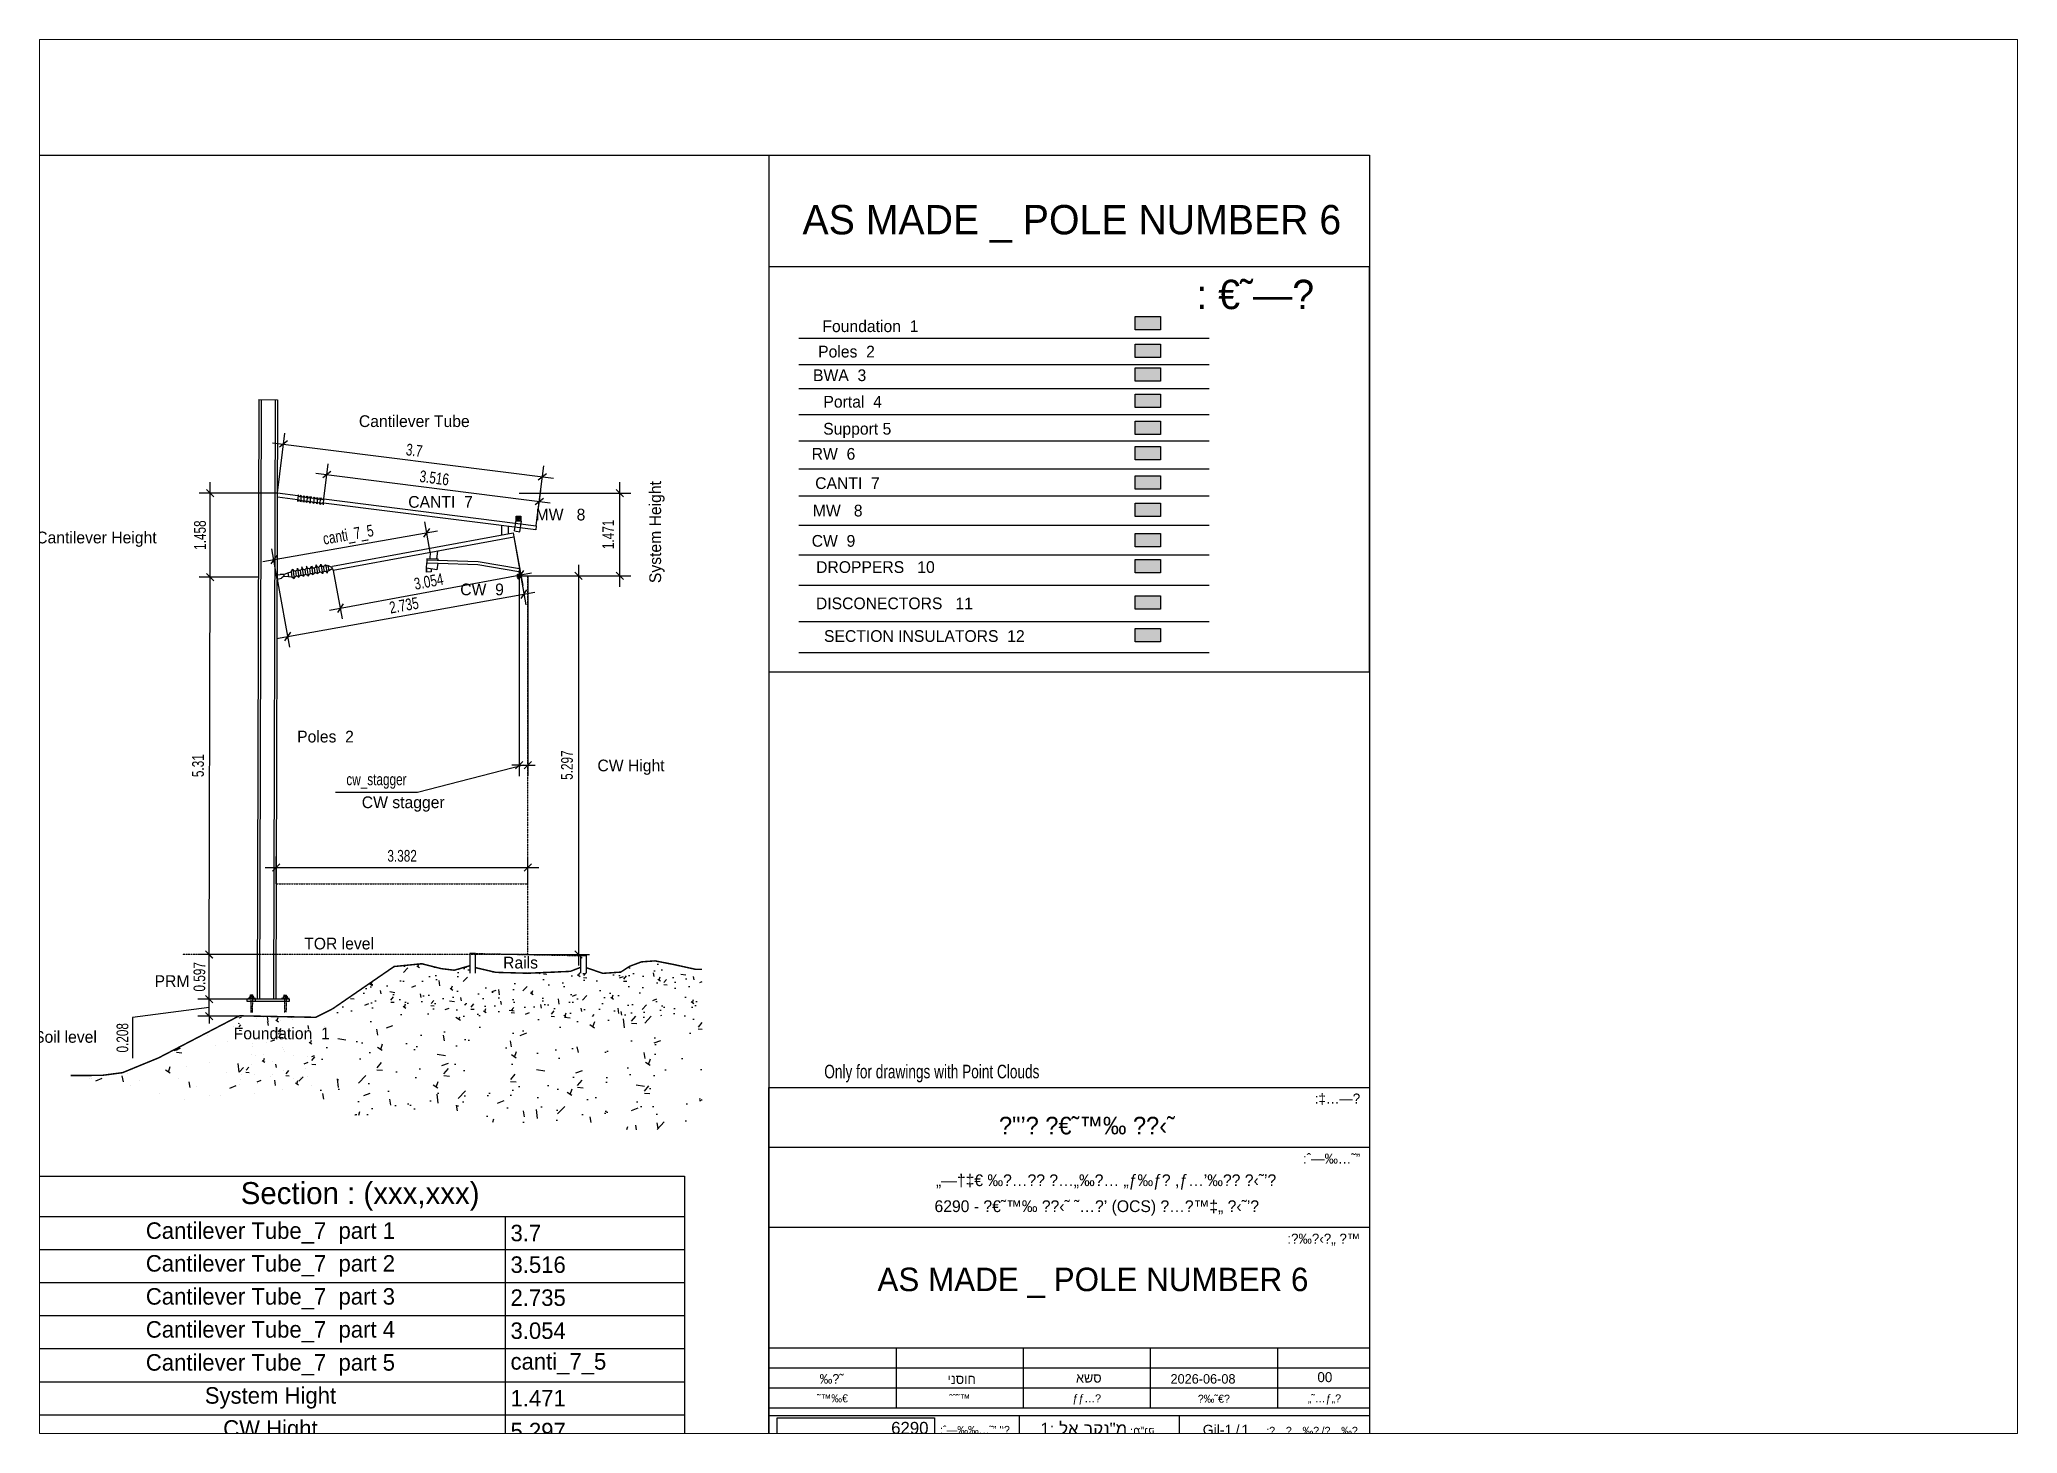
# Paper-space layout 'Layout1' of a CAD drawing. Extents: x 118 to 1061, y 83 to 748.
# The model-space entities are those that its viewports show. They can reach past a viewport. Long polylines and large blocks are cut down to what shows.
import ezdxf
from ezdxf.enums import TextEntityAlignment as Align

# ---------------------------------------------------------------- set-up
doc = ezdxf.new("R2010")
doc.units = 0
doc.header["$LTSCALE"] = 2.5
doc.header["$PDMODE"] = 2
doc.header["$PDSIZE"] = 0.2
doc.linetypes.add('HIDDEN', pattern=[0.375, 0.25, -0.125])
doc.linetypes.add('HIDDEN2', pattern=[0.1875, 0.125, -0.0625])
for name, color, linetype in [('00_Ground', 48, 'Continuous'), ('00_Text', 7, 'Continuous'), ('BWA_3', 70, 'Continuous'), ('CANTI_7', 6, 'Continuous'), ('CW_9', 180, 'Continuous'), ('DISCONECTORS_11', 2, 'Continuous'), ('Distance', 7, 'HIDDEN2'), ('DROPPERS_10', 30, 'Continuous'), ('Foundations_1', 9, 'Continuous'), ('KM_1203', 7, 'Continuous'), ('KM_1203-FRM-BLACK', 7, 'Continuous'), ('KM_1203-NOTE-BLACK', 7, 'Continuous'), ('KM_1203-NOTE-RED', 1, 'Continuous'), ('Matsaa', 58, 'Continuous'), ('MW_8', 60, 'Continuous'), ('Poles_2', 190, 'Continuous'), ('Portal_4', 240, 'Continuous'), ('rail', 142, 'Continuous'), ('RW_6', 130, 'Continuous'), ('SECTION_INSULATORS_12', 241, 'Continuous'), ('Support_5', 171, 'Continuous'), ('TR_ANOT_L', 7, 'Continuous')]:
    doc.layers.add(name, color=color, linetype=linetype)
doc.styles.add('0-MIRYM_W', font='0-mirym_w')
doc.styles.add('0-SIMPLEX', font='0-simplex')
doc.styles.add('0-Techno', font='0-techno')
doc.styles.add('ARIAL', font='arial.ttf')
doc.styles.add('DIMHEB', font='dimheb', dxfattribs={"width": 0.75})
doc.styles.add('TRHEBTXT', font='hebtxt.shx')
doc.dimstyles.new('dr-1m', dxfattribs={"dimscale": 0.001, "dimtxt": 160, "dimasz": 100, "dimexe": 150, "dimexo": 2, "dimgap": 50, "dimtad": 1, "dimdec": 0, "dimlfac": 1000, "dimrnd": 0.01, "dimtxsty": 'DIMHEB', "dimblk": 'OBLIQUE', "dimcen": -50, "dimdle": 150, "dimclrd": 8, "dimclre": 8, "dimclrt": 8, "dimazin": 2, "dimtfac": 0.75, "dimtdec": 0, "dimtmove": 1, "dimatfit": 0, "dimfxl": 15, "dimtvp": 0.99})

psp = doc.layouts.get("Layout1")

msp = doc.modelspace()

# ---------------------------------------------------------------- texts
at = {"style": 'TRHEBTXT'}
for s, p in [('‰\x8e˜', (601979.5944, 137.2402)), ('ינסוח', (601981.3386, 137.2353)), ('אשס', (601983.0891, 137.2539)), ('2026-06-08', (601984.3773, 137.2402))]:
    msp.add_text(s, height=0.12939, dxfattribs=at).set_placement(p)
for s, insert, char_height, width, attachment_point in [('Section : (xxx,xxx)', (601973.3325, 139.7918), 0.3, 8.688769, 5), ('Cantilever Tube_7  part 1', (601972.1102, 139.2918), 0.225, 6.244214, 5), ('3.7', (601975.3823, 139.2918), 0.225, 2.294555, 4), ('Cantilever Tube_7  part 2', (601972.1102, 138.9918), 0.225, 6.244214, 2), ('3.516', (601975.3823, 138.8606), 0.225, 2.294555, 4), ('Cantilever Tube_7  part 3', (601972.1102, 138.5418), 0.225, 6.244214, 2), ('2.735', (601975.3823, 138.4106), 0.225, 2.294555, 4), ('Cantilever Tube_7  part 4', (601972.1102, 138.0918), 0.225, 6.244214, 2), ('3.054', (601975.3823, 137.9606), 0.225, 2.294555, 4), ('Cantilever Tube_7  part 5', (601972.1102, 137.6418), 0.225, 6.244214, 2), ('canti_7_5', (601975.3823, 137.5106), 0.225, 2.294555, 4), ('System Hight', (601972.1102, 137.1918), 0.225, 6.244214, 2), ('1.471', (601975.3823, 137.0418), 0.225, 2.294555, 4), ('CW Hight', (601972.1102, 136.7418), 0.225, 6.244214, 2), ('5.297', (601975.3823, 136.5918), 0.225, 2.294555, 4)]:
    msp.add_mtext(s, dxfattribs=dict(insert=insert, char_height=char_height, width=width, attachment_point=attachment_point))
at = {"layer": '00_Text', "style": 'DIMHEB', "width": 0.75}
msp.add_text('Only for drawings with Point Clouds', height=0.185215, dxfattribs=at).set_placement((601979.6582, 141.4014))

# ---------------------------------------------------------------- blocks, each defined once
blk = doc.blocks.new('CON')
at = {"linetype": 'Continuous'}
for p, q in [((601975.646, 148.441), (601975.676, 148.441)), ((601975.646, 148.441), (601975.646, 148.411)), ((601975.646, 148.411), (601975.676, 148.411)), ((601975.676, 148.441), (601975.676, 148.411))]:
    blk.add_line(p, q, dxfattribs=at)
blk.add_lwpolyline([(601975.639, 148.448), (601975.683, 148.448), (601975.683, 148.404), (601975.639, 148.404)], close=True, dxfattribs=at)
for radius in [0.0152, 0.00675]:
    blk.add_circle((601975.661, 148.426), radius, dxfattribs=at)
blk = doc.blocks.new('BOREG')
at = {"linetype": 'Continuous', "ltscale": 1000}
for p, q in [((602044, 146), (602045, 164)), ((602054, 164), (602045, 164)), ((602048, 163), (602048, 147)), ((602052, 161), (602052, 150)), ((602054, 166), (602054, 145)), ((602067, 170), (602058, 170)), ((602058, 161), (602067, 161)), ((602058, 150), (602067, 150)), ((602054, 146), (602044, 146)), ((602067, 141), (602058, 141))]:
    blk.add_line(p, q, dxfattribs=at)
blk.add_lwpolyline([(602075, 128), (602075, 184), (602070, 184), (602070, 128)], close=True, dxfattribs=at)
at = {"linetype": 'HIDDEN', "ltscale": 1000}
for points in [[(602175, 163), (602075, 163)], [(602075, 149), (602175, 149)]]:
    blk.add_lwpolyline(points, dxfattribs=at)
at = {"linetype": 'Continuous', "ltscale": 1000}
for centre, start, end in [((602058, 166), 90, 180), ((602058, 165), 180, 270), ((602058, 158), 90, 180), ((602058, 153), 180, 270), ((602058, 146), 90, 180), ((602067, 166), 0, 90), ((602067, 165), 270, 0), ((602067, 158), 0, 90), ((602067, 153), 270, 0), ((602067, 146), 0, 90), ((602058, 145), 180, 270), ((602067, 145), 270, 0)]:
    blk.add_arc(centre, 3.62, start, end, dxfattribs=at)
blk = doc.blocks.new('elec1')
for points in [[(601972.486, 149.352), (601972.477, 149.264)], [(601972.528, 149.347), (601972.52, 149.259)], [(601972.57, 149.342), (601972.562, 149.253)], [(601972.613, 149.336), (601972.605, 149.248)], [(601972.655, 149.331), (601972.647, 149.242)], [(601972.707, 149.323), (601972.699, 149.235)], [(601972.751, 149.319), (601972.743, 149.23)], [(601972.788, 149.224), (601972.794, 149.313)], [(601972.834, 149.218), (601972.834, 149.218), (601972.838, 149.308)]]:
    blk.add_lwpolyline(points)
for centre, radius, start, end in [((601972.507, 149.353), 0.0215, 180.5502, 345.0557), ((601972.549, 149.347), 0.0215, 180.3085, 345.1276), ((601972.592, 149.342), 0.0216, 180.915, 344.5211), ((601972.634, 149.336), 0.0216, 179.7697, 345.6664), ((601972.498, 149.258), 0.0216, 0.8863, 164.3807), ((601972.541, 149.253), 0.0216, 0.8394, 164.5966), ((601972.583, 149.248), 0.0216, 0.7882, 164.6478), ((601972.625, 149.242), 0.0216, 0.8777, 164.5583), ((601972.672, 149.23), 0.0277, 10.5732, 153.4508), ((601972.683, 149.337), 0.0283, 192.9936, 330.7622), ((601972.72, 149.229), 0.0221, 1.9639, 165.1699), ((601972.729, 149.325), 0.0222, 184.2145, 343.2618), ((601972.765, 149.222), 0.0234, 4.7624, 160.6737), ((601972.772, 149.319), 0.0219, 181.4151, 343.9985), ((601972.81, 149.216), 0.0239, 5.505, 159.931), ((601972.816, 149.314), 0.0226, 182.9435, 342.5127)]:
    blk.add_arc(centre, radius, start, end)
blk = doc.blocks.new('elec2')
for points in [[(601972.202, 148.262), (601972.242, 148.27)], [(601972.292, 148.268), (601972.242, 148.27)], [(601972.292, 148.268), (601972.348, 148.292), (601972.391, 148.307), (601972.414, 148.342)], [(601972.292, 148.268), (601972.294, 148.246)], [(601972.348, 148.292), (601972.356, 148.241)], [(601972.391, 148.307), (601972.404, 148.237)], [(601972.414, 148.342), (601972.435, 148.213)], [(601972.451, 148.317), (601972.462, 148.246)], [(601972.477, 148.355), (601972.496, 148.23)], [(601972.514, 148.328), (601972.525, 148.256)], [(601972.539, 148.371), (601972.56, 148.24)], [(601972.577, 148.338), (601972.589, 148.267)], [(601972.603, 148.382), (601972.626, 148.244)], [(601972.641, 148.349), (601972.652, 148.277)], [(601972.67, 148.383), (601972.689, 148.262)], [(601972.704, 148.359), (601972.715, 148.288)], [(601972.732, 148.402), (601972.753, 148.276)], [(601972.767, 148.37), (601972.778, 148.298)], [(601972.797, 148.408), (601972.819, 148.279)], [(601972.83, 148.38), (601972.842, 148.309)], [(601972.861, 148.405), (601972.885, 148.286)], [(601972.894, 148.391), (601972.905, 148.319)], [(601972.949, 148.364), (601972.894, 148.391)], [(601972.952, 148.346), (601972.905, 148.319)], [(601972.949, 148.364), (601972.955, 148.382)], [(601972.949, 148.364), (601972.952, 148.346)], [(601972.952, 148.346), (601972.966, 148.327)], [(601972.202, 148.206), (601972.263, 148.217)], [(601972.294, 148.246), (601972.263, 148.217)], [(601972.294, 148.246), (601972.356, 148.241), (601972.403, 148.238), (601972.435, 148.213)]]:
    blk.add_lwpolyline(points)
for centre, radius, start, end in [((601972.446, 148.349), 0.0322, 192.7611, 11.6245), ((601972.509, 148.359), 0.032, 187.19, 22.3509), ((601972.572, 148.371), 0.0332, 179.2177, 18.7159), ((601972.593, 148.233), 0.0343, 18.3918, 167.5137), ((601972.637, 148.382), 0.0332, 180.0919, 2.844), ((601972.66, 148.244), 0.034, 31.334, 181.0477), ((601972.701, 148.391), 0.0325, 197.7696, 18.7652), ((601972.725, 148.252), 0.0371, 39.5764, 164.3502), ((601972.764, 148.402), 0.0329, 180.6926, 10.4988), ((601972.787, 148.264), 0.0356, 26.0834, 160.6017), ((601972.829, 148.413), 0.0327, 187.8068, 345.6764), ((601972.853, 148.277), 0.0339, 16.1782, 175.5263), ((601972.883, 148.411), 0.0233, 196.6752, 297.0997), ((601972.908, 148.295), 0.0245, 97.4003, 201.1903), ((601972.468, 148.213), 0.0331, 30.2936, 179.0586), ((601972.531, 148.221), 0.0352, 33.5508, 165.4837)]:
    blk.add_arc(centre, radius, start, end)
blk = doc.blocks.new('canti1')
for points in [[(601972.955, 148.382), (601975.416, 148.837)], [(601975.416, 148.837), (601975.426, 148.782)], [(601972.966, 148.327), (601975.426, 148.782)]]:
    blk.add_lwpolyline(points)
blk.add_blockref('elec2', (0, 0))
blk = doc.blocks.new('KM_STR-B')
for points in [[(-150, 199), (0, 199)], [(0, 199), (0, 53.05), (-150, 53.05), (-150, 199)]]:
    blk.add_lwpolyline(points)
at = {"layer": 'KM_1203-FRM-BLACK'}
for p, q in [((0, 184), (-150, 184)), ((0, 164), (-150, 164)), ((-150, 134), (0, 134)), ((-118.25, 134), (-118.25, 119)), ((-86.5, 134), (-86.5, 119)), ((-54.75, 134), (-54.75, 119)), ((-23, 134), (-23, 119)), ((-150, 129), (0, 129)), ((-150, 124), (0, 124)), ((-150, 119), (0, 119)), ((0, 117), (-150, 117)), ((-87.5, 117), (-87.5, 110)), ((-47.5, 117), (-47.5, 110)), ((0, 110), (-150, 110))]:
    blk.add_line(p, q, dxfattribs=at)
for points in [[(-108.64, 116.5), (-108.64, 111), (-147.98, 111), (-147.98, 116.5)], [(-2.32, 92.78), (-2.32, 87.28), (-146.32, 87.28), (-146.32, 92.78)]]:
    blk.add_lwpolyline(points, close=True, dxfattribs=at)
at = {"layer": 'KM_1203-FRM-BLACK', "const_width": 0.5}
blk.add_lwpolyline([(-150, 84.17), (0, 84)], dxfattribs=at)
at = {"layer": 'KM_1203-NOTE-BLACK'}
blk.add_line((-150, 98), (0, 98), dxfattribs=at)
at = {"style": '0-MIRYM_W', "text_generation_flag": 2}
blk.add_attdef('CLIENT', text='', height=4.5, dxfattribs=at).set_placement((-75, 187), align=Align.CENTER)
at = {"layer": 'KM_1203-NOTE-BLACK', "style": 'TRHEBTXT'}
for s, height, p in [(':‡…—\x8c', 2.5, (-2.32, 195)), (':ˆ—‰…˜”', 2.5, (-2.32, 180)), (':\x9a‰\x90‹\x9a„ \x8d™', 2.5, (-2.32, 160)), (":ˆ—‰‰…˜” '‘\x8e", 2, (-89.82, 112.48)), (':\x9a…\x90…‰\x8c‚/\x8f…‰\x8c‚', 2, (-2.32, 112.25)), (':ˆ…ˆ˜™ •\x81…— \x8d™', 1.7, (-2.32, 105.4)), (':—‘‰ƒ„ \x8c€ \x9a‰\x90‹\x9a \x8d…—‰\x8e', 1.7, (-2.32, 94.78))]:
    blk.add_text(s, height=height, dxfattribs=at).set_placement(p, align=Align.RIGHT)
for s, height, p in [('00', 2.5, (-11.15, 125.41)), ('˜™‰€', 2, (-134.12, 120.37)), ('ˆˆ˜™', 2, (-102.37, 120.37)), ('ƒƒ…\x8e', 2, (-70.62, 120.37)), ('\x8a‰˜€\x9a', 2, (-38.87, 120.27)), ('„˜…ƒ„\x8e', 2, (-11.26, 120.37))]:
    blk.add_text(s, height=height, dxfattribs=at).set_placement(p, align=Align.CENTER)
at = {"layer": 'KM_1203-NOTE-BLACK', "style": '0-Techno', "text_generation_flag": 2}
blk.add_text('קנ"מ:', height=2, dxfattribs=at).set_placement((-59.81, 112.25), align=Align.RIGHT)
at = {"layer": 'KM_1203-NOTE-BLACK', "style": 'TRHEBTXT', "width": 0.9}
blk.add_text(':PDF •\x81…— \x8d™', height=1.7, dxfattribs=at).set_placement((-2.32, 100.73), align=Align.RIGHT)
at = {"layer": 'KM_1203-NOTE-BLACK', "text_generation_flag": 2}
for tag, height, style, p in [('PROJ', 5, '0-MIRYM_W', (-75, 172.38)), ('SUB_P', 3.8, '0-MIRYM_W', (-75, 165.62)), ('PLACE', 4, '0-Techno', (-75, 154.77)), ('DISC', 4, '0-Techno', (-75, 149.07)), ('D_TYPE', 4, '0-Techno', (-75, 143.37)), ('REM', 4, '0-Techno', (-75, 137.67)), ('APPROVED', 2.5, '0-Techno', (-129.12, 125.41)), ('DRAWN', 2.5, '0-Techno', (-97.37, 125.41)), ('SURVEY', 2.5, '0-Techno', (-65.62, 125.41))]:
    blk.add_attdef(tag, text='', height=height, dxfattribs=dict(at, style=style)).set_placement(p, align=Align.CENTER)
at = {"layer": 'KM_1203-NOTE-BLACK', "style": '0-Techno', "text_generation_flag": 2, "flags": 8}
for tag, p in [('A_REV', (-129.12, 130.41)), ('DR_REV', (-97.37, 130.41)), ('S_REV', (-65.62, 130.41))]:
    blk.add_attdef(tag, text='', height=2.5, dxfattribs=at).set_placement(p, align=Align.CENTER)
at = {"layer": 'KM_1203-NOTE-BLACK', "style": '0-SIMPLEX', "flags": 8}
blk.add_attdef('REV_D', text='', height=2.5, dxfattribs=at).set_placement((-24.07, 130.41), align=Align.RIGHT)
blk.add_attdef('L_REV', text='', height=2.5, dxfattribs=at).set_placement((-12.02, 130.41), align=Align.CENTER)
at = {"layer": 'KM_1203-NOTE-BLACK', "style": '0-SIMPLEX'}
blk.add_attdef('DATE_00', text='', height=2.5, dxfattribs=at).set_placement((-24.04, 125.41), align=Align.RIGHT)
at = {"layer": 'KM_1203-NOTE-RED', "style": 'ARIAL'}
blk.add_text('1:', height=3, dxfattribs=at).set_placement((-78.72, 112.25), align=Align.RIGHT)
for s, p in [('/', (-32.94, 112.25)), ('-', (-33.99, 100.73))]:
    blk.add_text(s, height=2.5, dxfattribs=at).set_placement(p, align=Align.CENTER)
at = {"layer": 'KM_1203-NOTE-RED', "style": 'ARIAL', "width": 0.763614}
blk.add_text('.PDF', height=2.3, dxfattribs=at).set_placement((-24.35, 100.73), (-18.76, 100.73), align=Align.FIT)
at = {"layer": 'KM_1203-NOTE-RED', "style": 'ARIAL'}
blk.add_attdef('PROJECT_NUMBER', text='', height=3, dxfattribs=at).set_placement((-110.14, 112.48), align=Align.RIGHT)
for tag, p, height in [('SCALE', (-77.52, 112.25), 3), ('FRMES', (-31.99, 112.25), 2.5)]:
    blk.add_attdef(tag, p, '', height=height, dxfattribs=at)
at = {"layer": 'KM_1203-NOTE-RED', "style": 'ARIAL', "flags": 8}
for tag, height, p in [('FRM', 2.5, (-34.28, 112.25)), ('DWG_FILE_NAME', 2.2, (-23.49, 105.4)), ('PLOT_FILE_NAME', 2.2, (-35.15, 100.73)), ('DRAWIING_PLACE', 2.5, (-3.61, 88.78))]:
    blk.add_attdef(tag, text='', height=height, dxfattribs=at).set_placement(p, align=Align.RIGHT)
at = {"layer": 'KM_1203-NOTE-RED', "style": 'ARIAL', "width": 0.938919, "flags": 8}
blk.add_attdef('GIL', text='', height=2.3, dxfattribs=at).set_placement((-32.97, 100.73), (-24.75, 100.73), align=Align.FIT)
blk = doc.blocks.new('ANOT0')
at = {"style": 'TRHEBTXT', "flags": 8}
blk.add_attdef('TEXT', text='', height=1.6, dxfattribs=at).set_placement((0, -1.16), align=Align.TOP_CENTER)
blk = doc.blocks.new('_OBLIQUE')
at = {"color": 0, "linetype": 'ByBlock'}
blk.add_line((-0.5, -0.5), (0.5, 0.5), dxfattribs=at)
blk = doc.blocks.new('*D16')
at = {"color": 8, "lineweight": -2, "transparency": 16777216}
for p, q in [((601972.205, 149.38), (601972.307, 150.195)), ((601972.14, 150.065), (601975.966, 149.582)), ((601975.733, 148.935), (601975.836, 149.749))]:
    blk.add_line(p, q, dxfattribs=at)
at = {"layer": 'Defpoints', "color": 0, "transparency": 16777216}
for p in [(601972.204, 149.379), (601975.817, 149.601), (601975.733, 148.933)]:
    blk.add_point(p, dxfattribs=at)
at = {"color": 8, "lineweight": -2, "transparency": 16777216, "xscale": 0.1, "yscale": 0.1, "zscale": 0.1}
for p, rotation in [((601972.289, 150.046), 172.8058458940223), ((601975.817, 149.601), 352.8058458940223)]:
    blk.add_blockref('_OBLIQUE', p, dxfattribs=dict(at, rotation=rotation))
at = {"color": 8, "transparency": 16777216, "insert": (601974.07, 149.96), "char_height": 0.16, "attachment_point": 5, "rotation": 352.8058, "style": 'DIMHEB'}
blk.add_mtext('3.7', dxfattribs=at)
blk = doc.blocks.new('*D17')
at = {"color": 8, "lineweight": -2, "transparency": 16777216}
for p, q in [((601972.73, 149.649), (601975.924, 149.246)), ((601972.837, 149.301), (601972.898, 149.779)), ((601975.733, 148.935), (601975.794, 149.414))]:
    blk.add_line(p, q, dxfattribs=at)
at = {"layer": 'Defpoints', "color": 0, "transparency": 16777216}
for p in [(601972.837, 149.299), (601975.775, 149.265), (601975.733, 148.933)]:
    blk.add_point(p, dxfattribs=at)
at = {"color": 8, "lineweight": -2, "transparency": 16777216, "xscale": 0.1, "yscale": 0.1, "zscale": 0.1}
for p, rotation in [((601972.879, 149.631), 172.8065076985179), ((601975.775, 149.265), 352.8065076985179)]:
    blk.add_blockref('_OBLIQUE', p, dxfattribs=dict(at, rotation=rotation))
at = {"color": 8, "transparency": 16777216, "insert": (601974.344, 149.584), "char_height": 0.16, "attachment_point": 5, "rotation": 352.8065, "style": 'DIMHEB'}
blk.add_mtext('3.516', dxfattribs=at)
blk = doc.blocks.new('*D18')
at = {"color": 8, "lineweight": -2, "transparency": 16777216}
for p, q in [((601975.426, 148.78), (601975.592, 147.853)), ((601972.194, 147.397), (601975.713, 148.027)), ((601972.202, 148.204), (601972.368, 147.276))]:
    blk.add_line(p, q, dxfattribs=at)
at = {"layer": 'Defpoints', "color": 0, "transparency": 16777216}
for p in [(601975.426, 148.782), (601972.202, 148.206), (601975.566, 148.001)]:
    blk.add_point(p, dxfattribs=at)
at = {"color": 8, "lineweight": -2, "transparency": 16777216, "xscale": 0.1, "yscale": 0.1, "zscale": 0.1}
for p, rotation in [((601975.566, 148.001), 10.14553684606535), ((601972.342, 147.424), 190.1455368460653)]:
    blk.add_blockref('_OBLIQUE', p, dxfattribs=dict(at, rotation=rotation))
at = {"color": 8, "transparency": 16777216, "insert": (601973.93, 147.848), "char_height": 0.16, "attachment_point": 5, "rotation": 10.1455, "style": 'DIMHEB'}
blk.add_mtext('2.735', dxfattribs=at)
blk = doc.blocks.new('*D19')
at = {"color": 8, "lineweight": -2, "transparency": 16777216}
for p, q in [((601975.426, 148.78), (601975.549, 148.118)), ((601972.914, 147.783), (601975.669, 148.293)), ((601972.966, 148.325), (601973.089, 147.663))]:
    blk.add_line(p, q, dxfattribs=at)
at = {"layer": 'Defpoints', "color": 0, "transparency": 16777216}
for p in [(601975.426, 148.782), (601972.966, 148.327), (601975.522, 148.265)]:
    blk.add_point(p, dxfattribs=at)
at = {"color": 8, "lineweight": -2, "transparency": 16777216, "xscale": 0.1, "yscale": 0.1, "zscale": 0.1}
for p, rotation in [((601975.522, 148.265), 10.48831666049056), ((601973.062, 147.81), 190.4883166604905)]:
    blk.add_blockref('_OBLIQUE', p, dxfattribs=dict(at, rotation=rotation))
at = {"color": 8, "transparency": 16777216, "insert": (601974.267, 148.173), "char_height": 0.16, "attachment_point": 5, "rotation": 10.4883, "style": 'DIMHEB'}
blk.add_mtext('3.054', dxfattribs=at)
blk = doc.blocks.new('*D20')
at = {"color": 8, "lineweight": -2, "transparency": 16777216}
for p, q in [((601971.273, 142.365), (601970.231, 142.23)), ((601971.936, 142.481), (601971.123, 142.481)), ((601971.273, 142.481), (601971.273, 142.581)), ((601971.273, 142.248), (601971.273, 142.481)), ((601971.273, 142.248), (601971.273, 142.481)), ((601970.231, 142.23), (601970.231, 141.678)), ((601971.936, 142.248), (601971.123, 142.248)), ((601971.273, 142.248), (601971.273, 142.148))]:
    blk.add_line(p, q, dxfattribs=at)
at = {"layer": 'Defpoints', "color": 0, "transparency": 16777216}
for p in [(601971.273, 142.481), (601971.938, 142.481), (601971.938, 142.248)]:
    blk.add_point(p, dxfattribs=at)
at = {"color": 8, "lineweight": -2, "transparency": 16777216, "xscale": 0.1, "yscale": 0.1, "zscale": 0.1}
for p, rotation in [((601971.273, 142.481), 270), ((601971.273, 142.248), 90)]:
    blk.add_blockref('_OBLIQUE', p, dxfattribs=dict(at, rotation=rotation))
at = {"color": 8, "transparency": 16777216, "insert": (601970.094, 141.954), "char_height": 0.16, "attachment_point": 5, "rotation": 90, "style": 'DIMHEB'}
blk.add_mtext('0.208', dxfattribs=at)
blk = doc.blocks.new('*D21')
at = {"color": 8, "lineweight": -2, "transparency": 16777216}
for p, q in [((601975.501, 149.379), (601977.02, 149.379)), ((601976.87, 148.101), (601976.87, 149.529)), ((601975.501, 148.251), (601977.02, 148.251))]:
    blk.add_line(p, q, dxfattribs=at)
at = {"layer": 'Defpoints', "color": 0, "transparency": 16777216}
for p in [(601975.499, 149.379), (601976.87, 149.379), (601975.499, 148.251)]:
    blk.add_point(p, dxfattribs=at)
at = {"color": 8, "lineweight": -2, "transparency": 16777216, "xscale": 0.1, "yscale": 0.1, "zscale": 0.1}
for p, rotation in [((601976.87, 149.379), 90), ((601976.87, 148.251), 270)]:
    blk.add_blockref('_OBLIQUE', p, dxfattribs=dict(at, rotation=rotation))
at = {"color": 8, "transparency": 16777216, "insert": (601976.713, 148.815), "char_height": 0.16, "attachment_point": 5, "rotation": 90, "style": 'DIMHEB'}
blk.add_mtext('1.471', dxfattribs=at)
blk = doc.blocks.new('*D22')
at = {"color": 8, "lineweight": -2, "transparency": 16777216}
for p, q in [((601975.499, 148.249), (601975.499, 145.52)), ((601975.62, 148.249), (601975.62, 145.52)), ((601975.559, 145.67), (601974.114, 145.295)), ((601975.499, 145.67), (601975.399, 145.67)), ((601975.499, 145.67), (601975.62, 145.67)), ((601975.499, 145.67), (601975.62, 145.67)), ((601975.62, 145.67), (601975.72, 145.67)), ((601974.114, 145.295), (601972.996, 145.295))]:
    blk.add_line(p, q, dxfattribs=at)
at = {"layer": 'Defpoints', "color": 0, "transparency": 16777216}
for p in [(601975.499, 148.251), (601975.62, 148.251), (601975.62, 145.67)]:
    blk.add_point(p, dxfattribs=at)
at = {"color": 8, "lineweight": -2, "transparency": 16777216, "xscale": 0.1, "yscale": 0.1, "zscale": 0.1}
for p, rotation in [((601975.499, 145.67), 359.9987378263293), ((601975.62, 145.67), 179.9987378263293)]:
    blk.add_blockref('_OBLIQUE', p, dxfattribs=dict(at, rotation=rotation))
at = {"color": 8, "transparency": 16777216, "insert": (601973.555, 145.452), "char_height": 0.16, "attachment_point": 5, "rotation": 359.9987, "style": 'DIMHEB'}
blk.add_mtext('\\A1;cw_stagger', dxfattribs=at)
blk = doc.blocks.new('*D23')
at = {"color": 8, "lineweight": -2, "transparency": 16777216}
for p, q in [((601971.273, 142.331), (601971.273, 143.239)), ((601971.926, 143.089), (601971.123, 143.089)), ((601971.926, 142.481), (601971.123, 142.481))]:
    blk.add_line(p, q, dxfattribs=at)
at = {"layer": 'Defpoints', "color": 0, "transparency": 16777216}
for p in [(601971.273, 143.089), (601971.928, 143.089), (601971.928, 142.481)]:
    blk.add_point(p, dxfattribs=at)
at = {"color": 8, "lineweight": -2, "transparency": 16777216, "xscale": 0.1, "yscale": 0.1, "zscale": 0.1}
for p, rotation in [((601971.273, 143.089), 90), ((601971.273, 142.481), 270)]:
    blk.add_blockref('_OBLIQUE', p, dxfattribs=dict(at, rotation=rotation))
at = {"color": 8, "transparency": 16777216, "insert": (601971.143, 142.785), "char_height": 0.16, "attachment_point": 5, "rotation": 90, "style": 'DIMHEB'}
blk.add_mtext('0.597', dxfattribs=at)
blk = doc.blocks.new('*D24')
at = {"color": 8, "lineweight": -2, "transparency": 16777216}
for p, q in [((601976.309, 148.401), (601976.309, 142.939)), ((601975.622, 148.251), (601976.459, 148.251)), ((601975.622, 143.089), (601976.459, 143.089))]:
    blk.add_line(p, q, dxfattribs=at)
at = {"layer": 'Defpoints', "color": 0, "transparency": 16777216}
for p in [(601975.62, 148.251), (601975.62, 143.089), (601976.309, 143.089)]:
    blk.add_point(p, dxfattribs=at)
at = {"color": 8, "lineweight": -2, "transparency": 16777216, "xscale": 0.1, "yscale": 0.1, "zscale": 0.1}
for p, rotation in [((601976.309, 148.251), 90), ((601976.309, 143.089), 270)]:
    blk.add_blockref('_OBLIQUE', p, dxfattribs=dict(at, rotation=rotation))
at = {"color": 8, "transparency": 16777216, "insert": (601976.152, 145.67), "char_height": 0.16, "attachment_point": 5, "rotation": 90, "style": 'DIMHEB'}
blk.add_mtext('5.297', dxfattribs=at)
blk = doc.blocks.new('*D25')
at = {"color": 8, "lineweight": -2, "transparency": 16777216}
for p, q in [((601971.273, 142.941), (601971.289, 148.384)), ((601971.942, 148.232), (601971.139, 148.235)), ((601971.926, 143.089), (601971.123, 143.091))]:
    blk.add_line(p, q, dxfattribs=at)
at = {"layer": 'Defpoints', "color": 0, "transparency": 16777216}
for p in [(601971.289, 148.234), (601971.944, 148.232), (601971.928, 143.089)]:
    blk.add_point(p, dxfattribs=at)
at = {"color": 8, "lineweight": -2, "transparency": 16777216, "xscale": 0.1, "yscale": 0.1, "zscale": 0.1}
for p, rotation in [((601971.289, 148.234), 89.8252376345016), ((601971.273, 143.091), 269.8252376345016)]:
    blk.add_blockref('_OBLIQUE', p, dxfattribs=dict(at, rotation=rotation))
at = {"color": 8, "transparency": 16777216, "insert": (601971.124, 145.663), "char_height": 0.16, "attachment_point": 5, "rotation": 89.8252, "style": 'DIMHEB'}
blk.add_mtext('5.31', dxfattribs=at)
blk = doc.blocks.new('*D26')
at = {"color": 8, "lineweight": -2, "transparency": 16777216}
for p, q in [((601971.942, 149.379), (601971.139, 149.379)), ((601971.289, 148.082), (601971.289, 149.529)), ((601971.942, 148.232), (601971.139, 148.232))]:
    blk.add_line(p, q, dxfattribs=at)
at = {"layer": 'Defpoints', "color": 0, "transparency": 16777216}
for p in [(601971.289, 149.379), (601971.944, 149.379), (601971.944, 148.232)]:
    blk.add_point(p, dxfattribs=at)
at = {"color": 8, "lineweight": -2, "transparency": 16777216, "xscale": 0.1, "yscale": 0.1, "zscale": 0.1}
for p, rotation in [((601971.289, 149.379), 90), ((601971.289, 148.232), 270)]:
    blk.add_blockref('_OBLIQUE', p, dxfattribs=dict(at, rotation=rotation))
at = {"color": 8, "transparency": 16777216, "insert": (601971.151, 148.805), "char_height": 0.16, "attachment_point": 5, "rotation": 90, "style": 'DIMHEB'}
blk.add_mtext('1.458', dxfattribs=at)
blk = doc.blocks.new('*D27')
at = {"color": 8, "lineweight": -2, "transparency": 16777216}
for p, q in [((601972.007, 148.445), (601974.389, 148.863)), ((601974.288, 148.574), (601974.215, 148.985)), ((601972.201, 148.207), (601972.129, 148.619))]:
    blk.add_line(p, q, dxfattribs=at)
at = {"layer": 'Defpoints', "color": 0, "transparency": 16777216}
for p in [(601974.241, 148.837), (601974.288, 148.572), (601972.201, 148.205)]:
    blk.add_point(p, dxfattribs=at)
at = {"color": 8, "lineweight": -2, "transparency": 16777216, "xscale": 0.1, "yscale": 0.1, "zscale": 0.1}
for p, rotation in [((601974.241, 148.837), 9.95840393732165), ((601972.155, 148.471), 189.9584039373216)]:
    blk.add_blockref('_OBLIQUE', p, dxfattribs=dict(at, rotation=rotation))
at = {"color": 8, "transparency": 16777216, "insert": (601973.174, 148.79), "char_height": 0.16, "attachment_point": 5, "rotation": 9.9584, "style": 'DIMHEB'}
blk.add_mtext('\\A1;canti_7_5', dxfattribs=at)
blk = doc.blocks.new('*D28')
at = {"color": 8, "lineweight": -2, "transparency": 16777216}
for p, q in [((601972.04, 144.276), (601975.77, 144.276)), ((601972.19, 144.053), (601972.19, 144.426)), ((601975.62, 144.053), (601975.62, 144.426))]:
    blk.add_line(p, q, dxfattribs=at)
at = {"layer": 'Defpoints', "color": 0, "transparency": 16777216}
for p in [(601975.62, 144.276), (601972.19, 144.051), (601975.62, 144.051)]:
    blk.add_point(p, dxfattribs=at)
at = {"color": 8, "lineweight": -2, "transparency": 16777216, "xscale": 0.1, "yscale": 0.1, "zscale": 0.1, "rotation": 180}
blk.add_blockref('_OBLIQUE', (601972.19, 144.276), dxfattribs=at)
at = {"color": 8, "lineweight": -2, "transparency": 16777216, "xscale": 0.1, "yscale": 0.1, "zscale": 0.1}
blk.add_blockref('_OBLIQUE', (601975.62, 144.276), dxfattribs=at)
at = {"color": 8, "transparency": 16777216, "insert": (601973.905, 144.433), "char_height": 0.16, "attachment_point": 5, "style": 'DIMHEB'}
blk.add_mtext('3.382', dxfattribs=at)

# ---------------------------------------------------------------- dimensions: what is measured, and where the dimension line sits
for p1, p2, distance, text, picture, middle in [((601972.2045, 149.3785), (601975.7328, 148.9331), 0.6727, '3.7', '*D16', (601974.0701, 149.9598)), ((601972.8372, 149.2986), (601975.7328, 148.9331), 0.3346, '3.516', '*D17', (601974.3442, 149.5843)), ((601971.9439, 148.2321), (601971.9439, 149.3785), 0.6549, '1.458', '*D26', (601971.1513, 148.8053)), ((601975.499, 148.2514), (601975.499, 149.3785), -1.3711, '1.471', '*D21', (601976.7134, 148.815)), ((601972.2013, 148.2054), (601974.2879, 148.5718), 0.2696, 'canti_7_5', '*D27', (601973.1742, 148.7896)), ((601972.2019, 148.2055), (601975.4258, 148.7824), -0.7943, '2.735', '*D18', (601973.9295, 147.8475)), ((601972.966, 148.3271), (601975.4258, 148.7824), -0.5257, '3.054', '*D19', (601974.2666, 148.1731)), ((601971.9282, 143.0885), (601971.9439, 148.2321), 0.6549, '5.31', '*D25', (601971.1245, 145.6628)), ((601975.6197, 148.2514), (601975.6197, 143.0885), 0.6891, '5.297', '*D24', (601976.1521, 145.67)), ((601971.9282, 142.4813), (601971.9282, 143.0885), 0.655, '0.597', '*D23', (601971.1433, 142.7849))]:
    dim = msp.add_aligned_dim(p1=p1, p2=p2, distance=distance, text=text, dimstyle='dr-1m')
    dim.commit()
    dim.dimension.update_dxf_attribs({"geometry": picture, "text_midpoint": middle})
for base, p1, p2, angle, text, picture, middle in [((601975.6196, 145.67), (601975.499, 148.2514), (601975.6197, 148.2514), 359.99874, 'cw_stagger', '*D22', (601974.0636, 145.2954)), ((601971.2733, 142.4813), (601971.9377, 142.2484), (601971.9377, 142.4813), 90, '0.208', '*D20', (601970.2313, 142.1795))]:
    dim = msp.add_linear_dim(base=base, p1=p1, p2=p2, angle=angle, text=text, dimstyle='dr-1m')
    dim.commit()
    dim.dimension.update_dxf_attribs({"geometry": picture, "text_midpoint": middle, "dimtype": 129})
dim = msp.add_aligned_dim(p1=(601972.1899, 144.0507), p2=(601975.6197, 144.0507), distance=0.2255, text='3.382', dimstyle='dr-1m', override={"dimzin": 0})
dim.commit()
dim.dimension.update_dxf_attribs({"geometry": '*D28', "text_midpoint": (601973.9048, 144.4328)})

# ---------------------------------------------------------------- hatches: boundary and pattern name
at = {"layer": '00_Ground'}
h = msp.add_hatch(dxfattribs=at)
h.set_pattern_fill('AR-CONC', color=256, scale=0.005)
h.paths.add_polyline_path([(601977.9929, 140.7079), (601977.9929, 142.2498), (601972.7262, 142.2329), (601972.6722, 142.2339), (601972.6722, 140.9337), (601977.4814, 140.6775)])
at = {"layer": 'BWA_3'}
h = msp.add_hatch(color=256, dxfattribs=at)
h.dxf.hatch_style = 1
h.paths.add_polyline_path([(601983.8957, 151.0856), (601983.8957, 150.9042), (601984.2422, 150.9042), (601984.2422, 151.0856)])
at = {"layer": 'CANTI_7'}
h = msp.add_hatch(color=256, dxfattribs=at)
h.dxf.hatch_style = 1
h.paths.add_polyline_path([(601983.8957, 149.615), (601983.8957, 149.4335), (601984.2422, 149.4335), (601984.2422, 149.615)])
at = {"layer": 'CW_9'}
h = msp.add_hatch(color=256, dxfattribs=at)
h.dxf.hatch_style = 1
h.paths.add_polyline_path([(601983.8957, 148.8283), (601983.8957, 148.6468), (601984.2422, 148.6468), (601984.2422, 148.8283)])
at = {"layer": 'DISCONECTORS_11'}
h = msp.add_hatch(color=256, dxfattribs=at)
h.dxf.hatch_style = 1
h.paths.add_polyline_path([(601983.8957, 147.9763), (601983.8957, 147.7949), (601984.2422, 147.7949), (601984.2422, 147.9763)])
at = {"layer": 'DROPPERS_10'}
h = msp.add_hatch(color=256, dxfattribs=at)
h.dxf.hatch_style = 1
h.paths.add_polyline_path([(601983.8957, 148.4711), (601983.8957, 148.2897), (601984.2422, 148.2897), (601984.2422, 148.4711)])
at = {"layer": 'Foundations_1'}
h = msp.add_hatch(color=256, dxfattribs=at)
h.dxf.hatch_style = 1
h.paths.add_polyline_path([(601983.8957, 151.7858), (601983.8957, 151.6044), (601984.2422, 151.6044), (601984.2422, 151.7858)])
at = {"layer": 'Matsaa'}
h = msp.add_hatch(dxfattribs=at)
h.set_pattern_fill('AR-CONC', color=256, scale=0.003)
h.paths.add_polyline_path([(601977.9929, 142.2498), (601977.9929, 142.8869), (601977.8983, 142.8882), (601977.6053, 142.9529), (601977.3509, 143.0023), (601977.167, 142.9887), (601977.0069, 142.9291), (601976.8842, 142.8491), (601976.639, 142.8321), (601976.4133, 142.9105), (601976.4133, 142.8337), (601976.3346, 142.8337), (601976.3346, 142.9127), (601976.1977, 142.8593), (601975.6178, 142.8337), (601975.1817, 142.8457), (601974.9027, 142.9103), (601974.9027, 142.8337), (601974.8282, 142.8337), (601974.8282, 142.9367), (601974.6157, 142.8747), (601974.4351, 142.8968), (601974.1728, 142.9632), (601973.7956, 142.9251), (601973.3266, 142.6026), (601972.9598, 142.3503), (601972.7262, 142.2329)])
at = {"layer": 'MW_8'}
h = msp.add_hatch(color=256, dxfattribs=at)
h.dxf.hatch_style = 1
h.paths.add_polyline_path([(601983.8957, 149.2405), (601983.8957, 149.0591), (601984.2422, 149.0591), (601984.2422, 149.2405)])
at = {"layer": 'Poles_2'}
h = msp.add_hatch(color=256, dxfattribs=at)
h.dxf.hatch_style = 1
h.paths.add_polyline_path([(601983.8957, 151.4078), (601983.8957, 151.2264), (601984.2422, 151.2264), (601984.2422, 151.4078)])
at = {"layer": 'Portal_4'}
h = msp.add_hatch(color=256, dxfattribs=at)
h.dxf.hatch_style = 1
h.paths.add_polyline_path([(601983.8957, 150.7249), (601983.8957, 150.5434), (601984.2422, 150.5434), (601984.2422, 150.7249)])
at = {"layer": 'RW_6'}
h = msp.add_hatch(color=256, dxfattribs=at)
h.dxf.hatch_style = 1
h.paths.add_polyline_path([(601983.8957, 150.0143), (601983.8957, 149.8329), (601984.2422, 149.8329), (601984.2422, 150.0143)])
at = {"layer": 'SECTION_INSULATORS_12'}
h = msp.add_hatch(color=256, dxfattribs=at)
h.dxf.hatch_style = 1
h.paths.add_polyline_path([(601983.8957, 147.531), (601983.8957, 147.3496), (601984.2422, 147.3496), (601984.2422, 147.531)])
at = {"layer": 'Support_5'}
h = msp.add_hatch(color=256, dxfattribs=at)
h.dxf.hatch_style = 1
h.paths.add_polyline_path([(601983.8957, 150.3563), (601983.8957, 150.1749), (601984.2422, 150.1749), (601984.2422, 150.3563)])

# ---------------------------------------------------------------- linework, layer by layer
for p, q in [((601968.9131, 140.0668), (601977.7519, 140.0668)), ((601968.9131, 140.0668), (601968.9131, 133.6668)), ((601977.7519, 140.0668), (601977.7519, 133.6668)), ((601968.9131, 139.5168), (601977.7519, 139.5168)), ((601975.3073, 139.5168), (601975.3073, 133.6668)), ((601968.9131, 139.0668), (601977.7519, 139.0668)), ((601968.9131, 138.6168), (601977.7519, 138.6168)), ((601968.9131, 138.1668), (601977.7519, 138.1668)), ((601968.9131, 137.7168), (601977.7519, 137.7168)), ((601968.9131, 137.2668), (601977.7519, 137.2668)), ((601968.9131, 136.8168), (601977.7519, 136.8168))]:
    msp.add_line(p, q)
for points in [[(601967.6491, 153.9859), (601987.089, 153.9859), (601987.089, 133.3118), (601967.6491, 133.3118)], [(601987.089, 152.4638), (601978.9037, 152.4638), (601978.9037, 146.943), (601987.089, 146.943)]]:
    msp.add_lwpolyline(points, close=True)
for points in [[(601978.9037, 153.9859), (601978.9037, 133.3118)], [(601972.2045, 149.3785), (601971.8319, 149.3785)], [(601975.264, 148.8093), (601975.2643, 148.9359)], [(601975.3492, 148.9252), (601975.3516, 148.8255)], [(601975.4343, 148.8637), (601975.4577, 149.0095)], [(601975.4343, 148.8637), (601975.5101, 148.8516)], [(601975.5101, 148.8516), (601975.5334, 148.9974)], [(601975.5334, 148.9974), (601975.5237, 148.999)], [(601974.2879, 148.5718), (601974.2848, 148.482)], [(601974.3882, 148.5903), (601974.3747, 148.4788)], [(601974.3004, 148.3442), (601974.299, 148.3033), (601974.2369, 148.299), (601974.2388, 148.3544)], [(601974.2388, 148.3544), (601974.2369, 148.299)], [(601974.3902, 148.423), (601974.3771, 148.3314), (601974.2388, 148.3544), (601974.2414, 148.4276)], [(601974.2434, 148.4834), (601974.2427, 148.465)], [(601974.3954, 148.4597), (601974.398, 148.478), (601974.2434, 148.4834)], [(601975.4973, 148.3079), (601975.499, 148.2733)]]:
    msp.add_lwpolyline(points)
at = {"color": 9}
for points in [[(601979.311, 151.4877), (601984.9041, 151.4877)], [(601979.311, 151.13), (601984.9041, 151.13)], [(601979.311, 150.8058), (601984.9041, 150.8058)], [(601979.311, 150.448), (601984.9041, 150.448)], [(601979.311, 150.0903), (601984.9041, 150.0903)], [(601979.311, 149.7102), (601984.9041, 149.7102)], [(601979.311, 149.3413), (601984.9041, 149.3413)], [(601979.311, 148.9388), (601984.9041, 148.9388)], [(601979.311, 148.5364), (601984.9041, 148.5364)], [(601979.311, 148.1227), (601984.9041, 148.1227)], [(601979.311, 147.6291), (601984.9041, 147.6291)], [(601979.311, 147.2043), (601984.9041, 147.2043)]]:
    msp.add_lwpolyline(points, dxfattribs=at)
at = {"layer": '00_Ground', "linetype": 'Continuous'}
for p, q in [((601971.6125, 142.112), (601971.6125, 142.112)), ((601971.6709, 142.152), (601971.686, 142.1497)), ((601970.7971, 141.7788), (601970.8861, 141.8129)), ((601970.8311, 141.7823), (601970.8695, 141.8281)), ((601970.8748, 141.8188), (601970.8748, 141.8188)), ((601971.2533, 141.9886), (601971.2533, 141.9886)), ((601971.3642, 141.8554), (601971.3642, 141.8554)), ((601971.5269, 141.9083), (601971.5269, 141.9083)), ((601970.6787, 141.5174), (601970.7419, 141.4748)), ((601970.7198, 141.4849), (601970.7456, 141.5617)), ((601970.8288, 141.7567), (601970.9047, 141.7501)), ((601970.9604, 141.5692), (601970.9604, 141.5692)), ((601971.2784, 141.6111), (601971.2784, 141.6111)), ((601971.6829, 141.4838), (601971.6689, 141.6044)), ((601969.6501, 141.3969), (601969.6501, 141.3969)), ((601969.6774, 141.4003), (601969.6774, 141.4003)), ((601969.7301, 141.3691), (601969.819, 141.4033)), ((601970.1056, 141.3543), (601970.0909, 141.4339)), ((601970.1584, 141.4636), (601970.1584, 141.4636)), ((601970.1997, 141.3008), (601970.1997, 141.3008)), ((601970.328, 141.3683), (601970.328, 141.3683)), ((601970.8594, 141.3961), (601970.8594, 141.3961)), ((601971.0165, 141.2746), (601971.0018, 141.3542)), ((601971.006, 141.3396), (601971.006, 141.3396)), ((601971.1085, 141.2838), (601971.1085, 141.2838)), ((601971.5114, 141.4855), (601971.5114, 141.4855)), ((601971.5552, 141.2674), (601971.6441, 141.3016)), ((601971.6839, 141.311), (601971.6839, 141.311)), ((601970.5958, 141.1977), (601970.5958, 141.1977)), ((601970.9443, 141.1102), (601970.9443, 141.1102)), ((601971.2738, 141.1691), (601971.2738, 141.1691)), ((601971.4252, 141.1735), (601971.4252, 141.1735))]:
    msp.add_line(p, q, dxfattribs=at)
at = {"layer": '00_Ground', "const_width": 0.02}
msp.add_lwpolyline([(601969.3858, 141.439), (601969.8149, 141.4417), (601970.095, 141.4785), (601970.5865, 141.6807), (601971.5621, 142.1888), (601971.686, 142.2534)], dxfattribs=at)
at = {"layer": 'BWA_3'}
msp.add_lwpolyline([(601983.8957, 151.0856), (601984.2422, 151.0856), (601984.2422, 150.9042), (601983.8957, 150.9042)], close=True, dxfattribs=at)
at = {"layer": 'CANTI_7'}
msp.add_lwpolyline([(601983.8957, 149.615), (601984.2422, 149.615), (601984.2422, 149.4335), (601983.8957, 149.4335)], close=True, dxfattribs=at)
for points in [[(601972.4846, 149.3428), (601972.4846, 149.3428), (601972.2045, 149.3785)], [(601972.4795, 149.2874), (601972.2043, 149.3222)], [(601972.8372, 149.2986), (601975.7328, 148.9331), (601975.7258, 148.8777), (601972.8351, 149.2425)], [(601975.5036, 148.3448), (601974.9421, 148.4406), (601974.2427, 148.465), (601974.2414, 148.4276), (601974.3961, 148.4222)], [(601974.3961, 148.4222), (601974.9383, 148.4032), (601975.4973, 148.3079)], [(601975.5036, 148.3448), (601975.4973, 148.3079)]]:
    msp.add_lwpolyline(points, dxfattribs=at)
at = {"layer": 'CW_9'}
msp.add_lwpolyline([(601983.8957, 148.8283), (601984.2422, 148.8283), (601984.2422, 148.6468), (601983.8957, 148.6468)], close=True, dxfattribs=at)
at = {"layer": 'DISCONECTORS_11'}
msp.add_lwpolyline([(601983.8957, 147.9763), (601984.2422, 147.9763), (601984.2422, 147.7949), (601983.8957, 147.7949)], close=True, dxfattribs=at)
at = {"layer": 'Distance'}
for points in [[(601975.6197, 143.0885), (601975.6197, 148.2514)], [(601972.1899, 144.0507), (601975.6197, 144.0507)], [(601975.6197, 143.0885), (601970.9135, 143.0885)], [(601974.8655, 143.1037), (601976.3739, 143.0734)]]:
    msp.add_lwpolyline(points, dxfattribs=at)
at = {"layer": 'DROPPERS_10'}
msp.add_lwpolyline([(601983.8957, 148.4711), (601984.2422, 148.4711), (601984.2422, 148.2897), (601983.8957, 148.2897)], close=True, dxfattribs=at)
at = {"layer": 'Foundations_1', "linetype": 'Continuous'}
for p, q in [((601971.686, 142.2237), (601971.7152, 142.2349)), ((601971.686, 142.102), (601971.7082, 142.1285)), ((601971.686, 142.0577), (601971.7148, 142.0552)), ((601971.9262, 142.2147), (601971.9262, 142.2147)), ((601972.01, 142.2239), (601972.01, 142.2239)), ((601972.0621, 142.1712), (601972.0621, 142.1712)), ((601972.0789, 142.1735), (601972.0705, 142.2458)), ((601972.0852, 142.1209), (601972.0764, 142.1687)), ((601972.1836, 142.1989), (601972.2215, 142.1733)), ((601972.1994, 142.1834), (601972.2149, 142.2294)), ((601972.2181, 142.0369), (601972.2548, 142.0807)), ((601972.2529, 142.1963), (601972.2529, 142.1963)), ((601972.3977, 142.2289), (601972.4075, 142.2392)), ((601972.4168, 142.2067), (601972.4168, 142.2067)), ((601972.5414, 142.2343), (601972.5414, 142.2343)), ((601972.6317, 142.0731), (601972.6229, 142.1209)), ((601971.8616, 141.8706), (601971.8616, 141.8706)), ((601971.8616, 141.8345), (601971.8616, 141.8345)), ((601971.9169, 141.961), (601971.9169, 141.961)), ((601972.0524, 141.8957), (601972.0524, 141.8957)), ((601972.112, 141.9651), (601972.112, 141.9651)), ((601972.1167, 141.9076), (601972.17, 141.9281)), ((601972.2131, 141.9663), (601972.2808, 141.9558)), ((601972.2158, 142.0113), (601972.2614, 142.0073)), ((601972.2684, 141.8174), (601972.2684, 141.8174)), ((601972.2945, 141.7978), (601972.2945, 141.7978)), ((601972.3081, 142.0146), (601972.3081, 142.0146)), ((601972.341, 141.9337), (601972.341, 141.9337)), ((601972.5563, 142.0414), (601972.5563, 142.0414)), ((601972.6384, 141.8921), (601972.6722, 141.8693)), ((601972.6543, 141.8766), (601972.6697, 141.9227)), ((601971.686, 141.4872), (601971.7448, 141.5485)), ((601971.7772, 141.5115), (601971.814, 141.5553)), ((601971.8502, 141.7215), (601971.8502, 141.7215)), ((601971.8519, 141.5952), (601971.8519, 141.5952)), ((601971.9076, 141.7073), (601971.9076, 141.7073)), ((601971.9982, 141.6463), (601972.0361, 141.6207)), ((601972.014, 141.6308), (601972.0295, 141.6769)), ((601972.0223, 141.7322), (601972.0223, 141.7322)), ((601972.1405, 141.6332), (601972.1405, 141.6332)), ((601972.1909, 141.5478), (601972.1821, 141.5955)), ((601972.2989, 141.761), (601972.2989, 141.761)), ((601972.4291, 141.715), (601972.4291, 141.715)), ((601972.5715, 141.6008), (601972.6249, 141.6213)), ((601972.5856, 141.5311), (601972.5856, 141.5311)), ((601972.6218, 141.6965), (601972.6218, 141.6965)), ((601971.6968, 141.3786), (601971.6968, 141.3786)), ((601971.71, 141.4472), (601971.71, 141.4472)), ((601971.775, 141.486), (601971.8205, 141.482)), ((601971.8984, 141.4537), (601971.8984, 141.4537)), ((601971.9313, 141.3551), (601971.9846, 141.3756)), ((601971.9401, 141.3326), (601971.9401, 141.3326)), ((601972.1168, 141.43), (601972.1168, 141.43)), ((601972.1412, 141.4549), (601972.1412, 141.4549)), ((601972.1799, 141.3051), (601972.1715, 141.3775)), ((601972.2803, 141.2536), (601972.2803, 141.2536)), ((601972.2896, 141.5073), (601972.2896, 141.5073)), ((601972.3216, 141.4382), (601972.3671, 141.4342)), ((601972.3238, 141.4637), (601972.3605, 141.5075)), ((601972.4213, 141.396), (601972.4213, 141.396)), ((601972.453, 141.3395), (601972.4909, 141.3139)), ((601972.4689, 141.324), (601972.4843, 141.3701)), ((601972.4987, 141.3605), (601972.5581, 141.4224)), ((601972.5236, 141.4128), (601972.5236, 141.4128)), ((601972.6121, 141.4211), (601972.6121, 141.4211)), ((601972.6652, 141.3024), (601972.6652, 141.3024)), ((601971.8891, 141.2), (601971.8891, 141.2))]:
    msp.add_line(p, q, dxfattribs=at)
at = {"layer": 'Foundations_1'}
msp.add_lwpolyline([(601983.8957, 151.7858), (601984.2422, 151.7858), (601984.2422, 151.6044), (601983.8957, 151.6044)], close=True, dxfattribs=at)
at = {"layer": 'Foundations_1', "const_width": 0.02}
msp.add_lwpolyline([(601971.686, 142.2534), (601972.6722, 142.2339)], dxfattribs=at)
at = {"layer": 'Matsaa', "const_width": 0.02}
for points in [[(601972.6722, 142.2339), (601972.7262, 142.2329), (601972.9598, 142.3503), (601973.3266, 142.6026), (601973.7956, 142.9251), (601974.1728, 142.9632), (601974.4351, 142.8968), (601974.6157, 142.8747), (601974.8282, 142.9367)], [(601974.9027, 142.9103), (601975.1817, 142.8457), (601975.6178, 142.8337), (601976.1977, 142.8593), (601976.3346, 142.9127)], [(601976.4133, 142.9105), (601976.639, 142.8321), (601976.8842, 142.8491), (601977.0069, 142.9291), (601977.167, 142.9887), (601977.3509, 143.0023), (601977.6053, 142.9529), (601977.8983, 142.8882), (601977.9929, 142.8869)]]:
    msp.add_lwpolyline(points, dxfattribs=at)
at = {"layer": 'MW_8'}
msp.add_lwpolyline([(601983.8957, 149.2405), (601984.2422, 149.2405), (601984.2422, 149.0591), (601983.8957, 149.0591)], close=True, dxfattribs=at)
at = {"layer": 'Poles_2'}
msp.add_lwpolyline([(601983.8957, 151.4078), (601984.2422, 151.4078), (601984.2422, 151.2264), (601983.8957, 151.2264)], close=True, dxfattribs=at)
for points in [[(601971.9505, 150.6516), (601971.9282, 142.4813)], [(601971.9505, 150.6516), (601972.2079, 150.6509)], [(601971.9832, 150.6515), (601971.9609, 142.4813)], [(601972.1753, 150.651), (601972.153, 142.4813)], [(601972.2079, 150.6509), (601972.1856, 142.4813)], [(601972.3638, 142.4813), (601971.7951, 142.4813)], [(601971.7951, 142.4487), (601971.7951, 142.4813)], [(601972.3638, 142.4487), (601971.7951, 142.4487)], [(601971.9042, 142.482), (601971.9042, 142.4494)], [(601972.3638, 142.4813), (601972.3638, 142.4487)]]:
    msp.add_lwpolyline(points, dxfattribs=at)
at = {"layer": 'Portal_4'}
msp.add_lwpolyline([(601983.8957, 150.7249), (601984.2422, 150.7249), (601984.2422, 150.5434), (601983.8957, 150.5434)], close=True, dxfattribs=at)
at = {"layer": 'rail'}
for points in [[(601974.9027, 142.8337), (601974.9027, 143.1037), (601974.8282, 143.1037), (601974.8282, 142.8337)], [(601976.3346, 143.0734), (601976.4133, 143.0734), (601976.4133, 142.8337)], [(601976.3346, 143.0734), (601976.3346, 142.8337)]]:
    msp.add_lwpolyline(points, dxfattribs=at)
at = {"layer": 'RW_6'}
msp.add_lwpolyline([(601983.8957, 150.0143), (601984.2422, 150.0143), (601984.2422, 149.8329), (601983.8957, 149.8329)], close=True, dxfattribs=at)
at = {"layer": 'SECTION_INSULATORS_12'}
msp.add_lwpolyline([(601983.8957, 147.531), (601984.2422, 147.531), (601984.2422, 147.3496), (601983.8957, 147.3496)], close=True, dxfattribs=at)
at = {"layer": 'Support_5'}
msp.add_lwpolyline([(601983.8957, 150.3563), (601984.2422, 150.3563), (601984.2422, 150.1749), (601983.8957, 150.1749)], close=True, dxfattribs=at)

# ---------------------------------------------------------------- block references
at = {"layer": 'CANTI_7'}
for name in ['elec1', 'canti1']:
    msp.add_blockref(name, (0, 0), dxfattribs=at)
ref = msp.add_blockref('ANOT0', (601973.8949, 147.8892), dxfattribs=dict(at, xscale=0.1, yscale=0.1, zscale=0.1))
ref.add_attrib('TEXT', 'CANTI  7', dxfattribs={"layer": '0', "height": 0.16, "style": 'TRHEBTXT'}).set_placement((601974.4283, 149.3378), align=Align.TOP_CENTER)
at = {"layer": 'CW_9'}
msp.add_blockref('CON', (-0.1621, -0.1747), dxfattribs=at)
ref = msp.add_blockref('ANOT0', (601974.533, 146.5229), dxfattribs=dict(at, xscale=0.1, yscale=0.1, zscale=0.1))
ref.add_attrib('TEXT', 'CW  9', dxfattribs={"layer": '0', "height": 0.16, "style": 'TRHEBTXT'}).set_placement((601974.9943, 148.1449), align=Align.TOP_CENTER)
at = {"layer": 'Foundations_1'}
ref = msp.add_blockref('ANOT0', (601971.4182, 142.2092), dxfattribs=dict(at, xscale=0.1, yscale=0.1, zscale=0.1))
ref.add_attrib('TEXT', 'Foundation  1', dxfattribs={"layer": '0', "height": 0.16, "style": 'TRHEBTXT'}).set_placement((601972.264, 142.0936), align=Align.TOP_CENTER)
at = {"layer": 'KM_1203'}
ref = msp.add_blockref('KM_STR-B', (601987.089, 130.4169), dxfattribs=dict(at, xscale=0.0545683257758297, yscale=0.0545683257758297, zscale=0.0545683257758297))
ref.add_attrib('SCALE', 'לא בקנ"מ', (601982.8589, 136.5422), dxfattribs={"layer": 'KM_1203-NOTE-RED', "height": 0.1637, "style": 'ARIAL'})
ref.add_attrib('PROJECT_NUMBER', '6290', dxfattribs={"layer": 'KM_1203-NOTE-RED', "height": 0.1637, "style": 'ARIAL'}).set_placement((601981.0787, 136.5546), align=Align.RIGHT)
ref.add_attrib('FRM', 'Gil-1', dxfattribs={"layer": 'KM_1203-NOTE-RED', "height": 0.13642, "style": 'ARIAL', "flags": 8}).set_placement((601985.2186, 136.5422), align=Align.RIGHT)
ref.add_attrib('FRMES', '1', (601985.3436, 136.5422), dxfattribs={"layer": 'KM_1203-NOTE-RED', "height": 0.1364, "style": 'ARIAL'})
ref.add_attrib('GIL', 'Model', dxfattribs={"layer": 'KM_1203-NOTE-RED', "height": 0.12551, "style": 'ARIAL', "width": 0.938919, "flags": 8}).set_placement((601985.2899, 135.9137), (601985.7383, 135.9137), align=Align.FIT)
ref.add_attrib('PLOT_FILE_NAME', 'TEMPLATE_TYPE1.dxf', dxfattribs={"layer": 'KM_1203-NOTE-RED', "height": 0.12005, "style": 'ARIAL', "flags": 8}).set_placement((601985.1707, 135.9137), align=Align.RIGHT)
ref.add_attrib('DRAWIING_PLACE', 'C:\\Users\\user\\Documents\\Repositories\\Section Drawing Generator\\templates', dxfattribs={"layer": 'KM_1203-NOTE-RED', "height": 0.136421, "style": 'ARIAL', "flags": 8}).set_placement((601986.8919, 135.2615), align=Align.RIGHT)
at = {"layer": 'MW_8'}
ref = msp.add_blockref('ANOT0', (601975.6631, 147.6226), dxfattribs=dict(at, xscale=0.1, yscale=0.1, zscale=0.1))
ref.add_attrib('TEXT', 'MW   8', dxfattribs={"layer": '0', "height": 0.16, "style": 'TRHEBTXT'}).set_placement((601976.0631, 149.1647), align=Align.TOP_CENTER)
at = {"layer": 'MW_8', "xscale": 1.508080010862913, "yscale": 1.508080010862913, "zscale": 1.508080010862913}
msp.add_blockref('CON', (-305851.9709, -74.8083), dxfattribs=at)
at = {"layer": 'Poles_2'}
ref = msp.add_blockref('ANOT0', (601970.8681, 146.3491), dxfattribs=dict(at, xscale=0.1, yscale=0.1, zscale=0.1))
ref.add_attrib('TEXT', 'Poles  2', dxfattribs={"layer": '0', "height": 0.16, "style": 'TRHEBTXT'}).set_placement((601972.8606, 146.1391), align=Align.TOP_CENTER)
at = {"layer": 'Poles_2', "xscale": 0.0018343461999722, "yscale": 0.0018343461999722, "zscale": 0.0018343461999722, "rotation": 269.373346660661}
for p in [(601983.6488, 1246.8338), (601984.1084, 1246.8331)]:
    msp.add_blockref('BOREG', p, dxfattribs=at)
at = {"layer": 'rail'}
ref = msp.add_blockref('ANOT0', (601975.5187, 143.1738), dxfattribs=dict(at, xscale=0.1, yscale=0.1, zscale=0.1))
ref.add_attrib('TEXT', 'Rails', dxfattribs={"layer": '0', "height": 0.16, "style": 'TRHEBTXT'}).set_placement((601975.5187, 143.0583), align=Align.TOP_CENTER)
at = {"layer": 'TR_ANOT_L'}
ref = msp.add_blockref('ANOT0', (601983.0322, 153.5938), dxfattribs=dict(at, xscale=0.25, yscale=0.25, zscale=0.25))
ref.add_attrib('TEXT', 'AS MADE _ POLE NUMBER 6', dxfattribs={"layer": '0', "height": 0.4, "style": 'TRHEBTXT'}).set_placement((601983.0322, 153.3049), align=Align.TOP_CENTER)
ref = msp.add_blockref('ANOT0', (601985.5317, 152.5744), dxfattribs=dict(at, xscale=0.25, yscale=0.25, zscale=0.25))
ref.add_attrib('TEXT', ': €˜—\x8e', dxfattribs={"layer": '0', "height": 0.4, "style": 'TRHEBTXT'}).set_placement((601985.5317, 152.2855), align=Align.TOP_CENTER)
ref = msp.add_blockref('ANOT0', (601979.4411, 151.8481), dxfattribs=dict(at, xscale=0.1, yscale=0.1, zscale=0.1))
ref.add_attrib('TEXT', 'Foundation  1', dxfattribs={"layer": '0', "height": 0.16, "style": 'TRHEBTXT'}).set_placement((601980.2868, 151.7325), align=Align.TOP_CENTER)
ref = msp.add_blockref('ANOT0', (601979.4411, 151.3279), dxfattribs=dict(at, xscale=0.1, yscale=0.1, zscale=0.1))
ref.add_attrib('TEXT', 'Poles  2', dxfattribs={"layer": '0', "height": 0.16, "style": 'TRHEBTXT'}).set_placement((601979.9611, 151.3864), align=Align.TOP_CENTER)
ref = msp.add_blockref('ANOT0', (601979.4411, 150.7974), dxfattribs=dict(at, xscale=0.1, yscale=0.1, zscale=0.1))
ref.add_attrib('TEXT', 'BWA  3', dxfattribs={"layer": '0', "height": 0.16, "style": 'TRHEBTXT'}).set_placement((601979.8677, 151.0642), align=Align.TOP_CENTER)
ref = msp.add_blockref('ANOT0', (601979.4411, 150.1752), dxfattribs=dict(at, xscale=0.1, yscale=0.1, zscale=0.1))
ref.add_attrib('TEXT', 'Portal  4', dxfattribs={"layer": '0', "height": 0.16, "style": 'TRHEBTXT'}).set_placement((601980.0449, 150.7034), align=Align.TOP_CENTER)
ref = msp.add_blockref('ANOT0', (601974.1006, 150.5539), dxfattribs=dict(at, xscale=0.1, yscale=0.1, zscale=0.1))
ref.add_attrib('TEXT', 'Cantilever Tube ', dxfattribs={"layer": '0', "height": 0.16, "style": 'TRHEBTXT'}).set_placement((601974.1006, 150.4383), align=Align.TOP_CENTER)
ref = msp.add_blockref('ANOT0', (601979.4411, 150.1749), dxfattribs=dict(at, xscale=0.1, yscale=0.1, zscale=0.1))
ref.add_attrib('TEXT', 'Support 5', dxfattribs={"layer": '0', "height": 0.16, "style": 'TRHEBTXT'}).set_placement((601980.1077, 150.3349), align=Align.TOP_CENTER)
ref = msp.add_blockref('ANOT0', (601979.4411, 148.7672), dxfattribs=dict(at, xscale=0.1, yscale=0.1, zscale=0.1))
ref.add_attrib('TEXT', 'RW  6', dxfattribs={"layer": '0', "height": 0.16, "style": 'TRHEBTXT'}).set_placement((601979.7839, 149.9929), align=Align.TOP_CENTER)
ref = msp.add_blockref('ANOT0', (601977.1588, 148.8465), dxfattribs=dict(at, xscale=0.1, yscale=0.1, zscale=0.1, rotation=90))
ref.add_attrib('TEXT', 'System Height', dxfattribs={"layer": '0', "height": 0.16, "rotation": 90, "style": 'TRHEBTXT'}).set_placement((601977.2743, 148.8465), align=Align.TOP_CENTER)
ref = msp.add_blockref('ANOT0', (601979.4411, 148.145), dxfattribs=dict(at, xscale=0.1, yscale=0.1, zscale=0.1))
ref.add_attrib('TEXT', 'CANTI  7', dxfattribs={"layer": '0', "height": 0.16, "style": 'TRHEBTXT'}).set_placement((601979.9744, 149.5935), align=Align.TOP_CENTER)
ref = msp.add_blockref('ANOT0', (601979.4411, 147.677), dxfattribs=dict(at, xscale=0.1, yscale=0.1, zscale=0.1))
ref.add_attrib('TEXT', 'MW   8', dxfattribs={"layer": '0', "height": 0.16, "style": 'TRHEBTXT'}).set_placement((601979.8411, 149.2191), align=Align.TOP_CENTER)
ref = msp.add_blockref('ANOT0', (601969.7389, 148.9683), dxfattribs=dict(at, xscale=0.1, yscale=0.1, zscale=0.1))
ref.add_attrib('TEXT', 'Cantilever Height', dxfattribs={"layer": '0', "height": 0.16, "style": 'TRHEBTXT'}).set_placement((601969.7389, 148.8527), align=Align.TOP_CENTER)
ref = msp.add_blockref('ANOT0', (601979.3226, 147.1849), dxfattribs=dict(at, xscale=0.1, yscale=0.1, zscale=0.1))
ref.add_attrib('TEXT', 'CW  9', dxfattribs={"layer": '0', "height": 0.16, "style": 'TRHEBTXT'}).set_placement((601979.7839, 148.8068), align=Align.TOP_CENTER)
ref = msp.add_blockref('ANOT0', (601979.2713, 146.7345), dxfattribs=dict(at, xscale=0.1, yscale=0.1, zscale=0.1))
ref.add_attrib('TEXT', 'DROPPERS   10', dxfattribs={"layer": '0', "height": 0.16, "style": 'TRHEBTXT'}).set_placement((601980.3554, 148.4497), align=Align.TOP_CENTER)
ref = msp.add_blockref('ANOT0', (601979.1354, 146.3247), dxfattribs=dict(at, xscale=0.1, yscale=0.1, zscale=0.1))
ref.add_attrib('TEXT', 'DISCONECTORS   11', dxfattribs={"layer": '0', "height": 0.16, "style": 'TRHEBTXT'}).set_placement((601980.6144, 147.9549), align=Align.TOP_CENTER)
ref = msp.add_blockref('ANOT0', (601979.1354, 145.8794), dxfattribs=dict(at, xscale=0.1, yscale=0.1, zscale=0.1))
ref.add_attrib('TEXT', 'SECTION INSULATORS  12', dxfattribs={"layer": '0', "height": 0.16, "style": 'TRHEBTXT'}).set_placement((601981.022, 147.5096), align=Align.TOP_CENTER)
ref = msp.add_blockref('ANOT0', (601977.0246, 145.861), dxfattribs=dict(at, xscale=0.1, yscale=0.1, zscale=0.1))
ref.add_attrib('TEXT', 'CW Hight', dxfattribs={"layer": '0', "height": 0.16, "style": 'TRHEBTXT'}).set_placement((601977.0246, 145.7455), align=Align.TOP_CENTER)
ref = msp.add_blockref('ANOT0', (601973.9199, 145.3592), dxfattribs=dict(at, xscale=0.1, yscale=0.1, zscale=0.1))
ref.add_attrib('TEXT', 'CW stagger', dxfattribs={"layer": '0', "height": 0.16, "style": 'TRHEBTXT'}).set_placement((601973.9199, 145.2437), align=Align.TOP_CENTER)
ref = msp.add_blockref('ANOT0', (601973.0459, 143.4336), dxfattribs=dict(at, xscale=0.1, yscale=0.1, zscale=0.1))
ref.add_attrib('TEXT', 'TOR level', dxfattribs={"layer": '0', "height": 0.16, "style": 'TRHEBTXT'}).set_placement((601973.0459, 143.318), align=Align.TOP_CENTER)
ref = msp.add_blockref('ANOT0', (601970.7689, 142.9225), dxfattribs=dict(at, xscale=0.1, yscale=0.1, zscale=0.1))
ref.add_attrib('TEXT', 'PRM', dxfattribs={"layer": '0', "height": 0.16, "style": 'TRHEBTXT'}).set_placement((601970.7689, 142.8069), align=Align.TOP_CENTER)
ref = msp.add_blockref('ANOT0', (601969.317, 142.1616), dxfattribs=dict(at, xscale=0.1, yscale=0.1, zscale=0.1))
ref.add_attrib('TEXT', 'Soil level', dxfattribs={"layer": '0', "height": 0.16, "style": 'TRHEBTXT'}).set_placement((601969.317, 142.046), align=Align.TOP_CENTER)
ref = msp.add_blockref('ANOT0', (601983.2826, 141.0503), dxfattribs=dict(at, xscale=0.15, yscale=0.15, zscale=0.15))
ref.add_attrib('TEXT', '\x8e"’\x81 \x8c€˜™‰ \x9a\x81‹˜ ', dxfattribs={"layer": '0', "height": 0.24, "style": 'TRHEBTXT'}).set_placement((601983.2826, 140.877), align=Align.TOP_CENTER)
ref = msp.add_blockref('ANOT0', (601983.4987, 140.2077), dxfattribs=dict(at, xscale=0.1, yscale=0.1, zscale=0.1))
ref.add_attrib('TEXT', '„—†‡€ ‰\x90…\x9a\x90 \x8c…„‰\x90… „ƒ‰ƒ\x8e ,ƒ…’‰\x9a\x8c \x9a‹˜’\x8e', dxfattribs={"layer": '0', "height": 0.16, "style": 'TRHEBTXT'}).set_placement((601983.4987, 140.0921), align=Align.TOP_CENTER)
ref = msp.add_blockref('ANOT0', (601983.3722, 139.8541), dxfattribs=dict(at, xscale=0.1, yscale=0.1, zscale=0.1))
ref.add_attrib('TEXT', '6290 - \x8c€˜™‰ \x9a\x81‹˜ ˜…\x81’ (OCS) \x8c…\x8e™‡„ \x9a‹˜’\x8e', dxfattribs={"layer": '0', "height": 0.16, "style": 'TRHEBTXT'}).set_placement((601983.3722, 139.7385), align=Align.TOP_CENTER)
ref = msp.add_blockref('ANOT0', (601983.3196, 139.0519), dxfattribs=dict(at, xscale=0.2, yscale=0.2, zscale=0.2))
ref.add_attrib('TEXT', 'AS MADE _ POLE NUMBER 6', dxfattribs={"layer": '0', "height": 0.32, "style": 'TRHEBTXT'}).set_placement((601983.3196, 138.8208), align=Align.TOP_CENTER)

msp.set_redraw_order([(e.dxf.handle, doc.entitydb.next_handle()) for e in msp.query("TEXT MTEXT ATTDEF DIMENSION ARC_DIMENSION")])  # texts and dimensions are drawn at this point

# ---------------------------------------------------------------- viewports
at = {"layer": '0', "view_target_point": (601982.4415, 146.0604)}
psp.add_viewport(center=(589.47, 415.46), size=(943.15, 664.7349), view_center_point=(0, 0), view_height=18.998395, dxfattribs=at)

doc.saveas('drawing.dxf')
